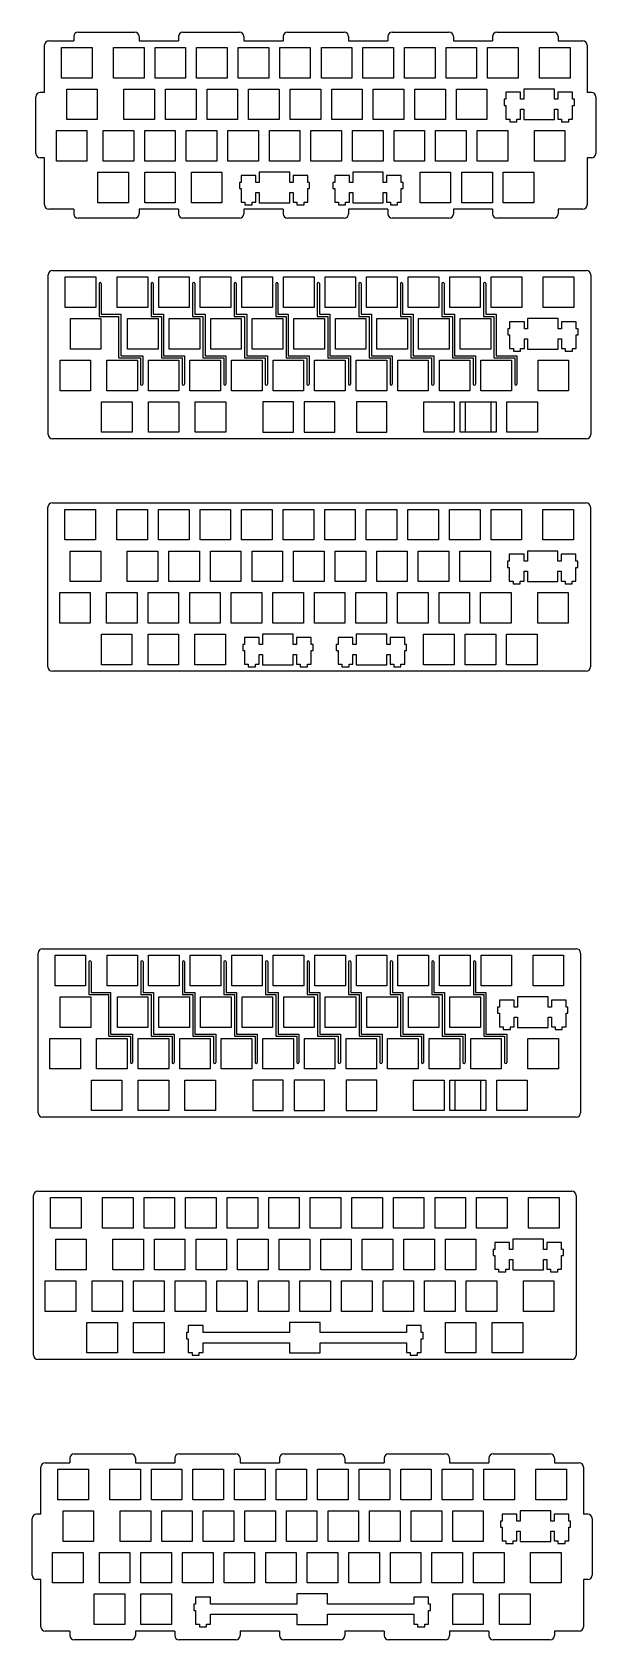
# Model space of a CAD drawing. Extents: x -8 to 251, y -550 to 186.
import ezdxf

# ---------------------------------------------------------------- set-up
doc = ezdxf.new("R2010")
doc.units = 0
doc.header["$MEASUREMENT"] = 0

msp = doc.modelspace()

# ---------------------------------------------------------------- linework, layer by layer
at = {"color": 0}
for p, q in [((13.25, 186.07), (39.25, 186.07)), ((61.25, 186.07), (87.25, 186.07)), ((109.25, 186.07), (135.25, 186.07)), ((157.25, 186.07), (183.25, 186.07)), ((205.25, 186.07), (231.25, 186.07)), ((-2.09, 158.49), (-2.09, 180.07)), ((-0.09, 182.07), (11.25, 182.07)), ((5.69, 179.07), (19.69, 179.07)), ((5.69, 165.07), (5.69, 179.07)), ((11.25, 184.07), (11.25, 182.07)), ((19.69, 179.07), (19.69, 165.07)), ((29.51, 179.07), (43.5, 179.07)), ((29.51, 165.07), (29.51, 179.07)), ((41.25, 184.07), (41.25, 182.07)), ((41.25, 182.07), (59.25, 182.07)), ((43.5, 179.07), (43.5, 165.07)), ((48.56, 179.07), (62.55, 179.07)), ((48.56, 165.07), (48.56, 179.07)), ((59.25, 184.07), (59.25, 182.07)), ((62.55, 179.07), (62.55, 165.07)), ((67.61, 179.07), (81.6, 179.07)), ((67.61, 165.07), (67.61, 179.07)), ((81.6, 179.07), (81.6, 165.07)), ((86.66, 179.07), (100.65, 179.07)), ((86.66, 165.07), (86.66, 179.07)), ((89.25, 184.07), (89.25, 182.07)), ((89.25, 182.07), (107.25, 182.07)), ((100.65, 179.07), (100.65, 165.07)), ((105.71, 179.07), (119.7, 179.07)), ((105.71, 165.07), (105.71, 179.07)), ((107.25, 184.07), (107.25, 182.07)), ((119.7, 179.07), (119.7, 165.07)), ((124.76, 179.07), (138.75, 179.07)), ((124.76, 165.07), (124.76, 179.07)), ((137.25, 184.07), (137.25, 182.07)), ((137.25, 182.07), (155.25, 182.07)), ((138.75, 179.07), (138.75, 165.07)), ((143.81, 179.07), (157.8, 179.07)), ((143.81, 165.07), (143.81, 179.07)), ((155.25, 184.07), (155.25, 182.07)), ((157.8, 179.07), (157.8, 165.07)), ((162.86, 179.07), (176.85, 179.07)), ((162.86, 165.07), (162.86, 179.07)), ((176.85, 179.07), (176.85, 165.07)), ((181.91, 179.07), (195.9, 179.07)), ((181.91, 165.07), (181.91, 179.07)), ((185.25, 184.07), (185.25, 182.07)), ((185.25, 182.07), (203.25, 182.07)), ((195.9, 179.07), (195.9, 165.07)), ((200.96, 179.07), (214.95, 179.07)), ((200.96, 165.07), (200.96, 179.07)), ((203.25, 184.07), (203.25, 182.07)), ((214.95, 179.07), (214.95, 165.07)), ((224.77, 179.07), (238.77, 179.07)), ((224.77, 165.07), (224.77, 179.07)), ((233.25, 184.07), (233.25, 182.07)), ((233.25, 182.07), (244.57, 182.07)), ((238.77, 179.07), (238.77, 165.07)), ((246.57, 180.07), (246.57, 158.49)), ((19.69, 165.07), (5.69, 165.07)), ((43.5, 165.07), (29.51, 165.07)), ((62.55, 165.07), (48.56, 165.07)), ((81.6, 165.07), (67.61, 165.07)), ((100.65, 165.07), (86.66, 165.07)), ((119.7, 165.07), (105.71, 165.07)), ((138.75, 165.07), (124.76, 165.07)), ((157.8, 165.07), (143.81, 165.07)), ((176.85, 165.07), (162.86, 165.07)), ((195.9, 165.07), (181.91, 165.07)), ((214.95, 165.07), (200.96, 165.07)), ((238.77, 165.07), (224.77, 165.07)), ((-6.09, 130.49), (-6.09, 156.49)), ((-2.09, 158.49), (-4.09, 158.49)), ((8.07, 160.02), (22.07, 160.02)), ((8.07, 146.02), (8.07, 160.02)), ((22.07, 160.02), (22.07, 146.02)), ((34.27, 160.02), (48.27, 160.02)), ((34.27, 146.02), (34.27, 160.02)), ((48.27, 160.02), (48.27, 146.02)), ((53.32, 160.02), (67.32, 160.02)), ((53.32, 146.02), (53.32, 160.02)), ((67.32, 160.02), (67.32, 146.02)), ((72.37, 160.02), (86.37, 160.02)), ((72.37, 146.02), (72.37, 160.02)), ((86.37, 160.02), (86.37, 146.02)), ((91.42, 160.02), (105.42, 160.02)), ((91.42, 146.02), (91.42, 160.02)), ((105.42, 160.02), (105.42, 146.02)), ((110.47, 160.02), (124.47, 160.02)), ((110.47, 146.02), (110.47, 160.02)), ((124.47, 160.02), (124.47, 146.02)), ((129.52, 160.02), (143.52, 160.02)), ((129.52, 146.02), (129.52, 160.02)), ((143.52, 160.02), (143.52, 146.02)), ((148.57, 160.02), (162.57, 160.02)), ((148.57, 146.02), (148.57, 160.02)), ((162.57, 160.02), (162.57, 146.02)), ((167.62, 160.02), (181.62, 160.02)), ((167.62, 146.02), (167.62, 160.02)), ((181.62, 160.02), (181.62, 146.02)), ((186.67, 160.02), (200.67, 160.02)), ((186.67, 146.02), (186.67, 160.02)), ((200.67, 160.02), (200.67, 146.02)), ((209.35, 155.32), (208.52, 155.32)), ((208.52, 155.32), (208.52, 152.52)), ((216.1, 158.55), (209.35, 158.55)), ((209.35, 158.55), (209.35, 155.32)), ((216.1, 155.32), (216.1, 158.55)), ((217.62, 155.32), (216.1, 155.32)), ((217.62, 160.02), (217.62, 155.32)), ((231.62, 160.02), (217.62, 160.02)), ((231.62, 155.32), (231.62, 160.02)), ((233.15, 155.32), (231.62, 155.32)), ((239.9, 158.55), (233.15, 158.55)), ((233.15, 158.55), (233.15, 155.32)), ((239.9, 155.32), (239.9, 158.55)), ((240.72, 155.32), (239.9, 155.32)), ((240.72, 152.52), (240.72, 155.32)), ((248.57, 158.49), (246.57, 158.49)), ((250.57, 156.49), (250.57, 130.49)), ((208.52, 152.52), (209.35, 152.52)), ((209.35, 152.52), (209.35, 146.25)), ((216.1, 146.25), (216.1, 150.72)), ((216.1, 150.72), (217.62, 150.72)), ((217.62, 150.72), (217.62, 146.02)), ((231.62, 146.02), (231.62, 150.72)), ((231.62, 150.72), (233.15, 150.72)), ((233.15, 150.72), (233.15, 146.25)), ((239.9, 146.25), (239.9, 152.52)), ((239.9, 152.52), (240.72, 152.52)), ((3.31, 140.97), (17.31, 140.97)), ((3.31, 126.97), (3.31, 140.97)), ((22.07, 146.02), (8.07, 146.02)), ((17.31, 140.97), (17.31, 126.97)), ((24.74, 140.97), (38.74, 140.97)), ((24.74, 126.97), (24.74, 140.97)), ((48.27, 146.02), (34.27, 146.02)), ((38.74, 140.97), (38.74, 126.97)), ((43.79, 140.97), (57.79, 140.97)), ((43.79, 126.97), (43.79, 140.97)), ((67.32, 146.02), (53.32, 146.02)), ((57.79, 140.97), (57.79, 126.97)), ((62.84, 140.97), (76.84, 140.97)), ((62.84, 126.97), (62.84, 140.97)), ((86.37, 146.02), (72.37, 146.02)), ((76.84, 140.97), (76.84, 126.97)), ((81.89, 140.97), (95.89, 140.97)), ((81.89, 126.97), (81.89, 140.97)), ((105.42, 146.02), (91.42, 146.02)), ((95.89, 140.97), (95.89, 126.97)), ((100.94, 140.97), (114.94, 140.97)), ((100.94, 126.97), (100.94, 140.97)), ((124.47, 146.02), (110.47, 146.02)), ((114.94, 140.97), (114.94, 126.97)), ((119.99, 140.97), (133.99, 140.97)), ((119.99, 126.97), (119.99, 140.97)), ((143.52, 146.02), (129.52, 146.02)), ((133.99, 140.97), (133.99, 126.97)), ((139.04, 140.97), (153.04, 140.97)), ((139.04, 126.97), (139.04, 140.97)), ((162.57, 146.02), (148.57, 146.02)), ((153.04, 140.97), (153.04, 126.97)), ((158.09, 140.97), (172.09, 140.97)), ((158.09, 126.97), (158.09, 140.97)), ((181.62, 146.02), (167.62, 146.02)), ((172.09, 140.97), (172.09, 126.97)), ((177.14, 140.97), (191.14, 140.97)), ((177.14, 126.97), (177.14, 140.97)), ((200.67, 146.02), (186.67, 146.02)), ((191.14, 140.97), (191.14, 126.97)), ((196.19, 140.97), (210.19, 140.97)), ((196.19, 126.97), (196.19, 140.97)), ((209.35, 146.25), (211.07, 146.25)), ((210.19, 140.97), (210.19, 126.97)), ((211.07, 146.25), (211.07, 145.05)), ((211.07, 145.05), (214.37, 145.05)), ((214.37, 145.05), (214.37, 146.25)), ((214.37, 146.25), (216.1, 146.25)), ((217.62, 146.02), (231.62, 146.02)), ((222.39, 140.97), (236.39, 140.97)), ((222.39, 126.97), (222.39, 140.97)), ((233.15, 146.25), (234.87, 146.25)), ((234.87, 146.25), (234.87, 145.05)), ((234.87, 145.05), (238.17, 145.05)), ((236.39, 140.97), (236.39, 126.97)), ((238.17, 145.05), (238.17, 146.25)), ((238.17, 146.25), (239.9, 146.25)), ((-2.09, 128.49), (-4.09, 128.49)), ((-2.09, 106.92), (-2.09, 128.49)), ((17.31, 126.97), (3.31, 126.97)), ((38.74, 126.97), (24.74, 126.97)), ((57.79, 126.97), (43.79, 126.97)), ((76.84, 126.97), (62.84, 126.97)), ((95.89, 126.97), (81.89, 126.97)), ((114.94, 126.97), (100.94, 126.97)), ((133.99, 126.97), (119.99, 126.97)), ((153.04, 126.97), (139.04, 126.97)), ((172.09, 126.97), (158.09, 126.97)), ((191.14, 126.97), (177.14, 126.97)), ((210.19, 126.97), (196.19, 126.97)), ((236.39, 126.97), (222.39, 126.97)), ((248.57, 128.49), (246.57, 128.49)), ((246.57, 128.49), (246.57, 106.92)), ((22.36, 121.92), (36.36, 121.92)), ((22.36, 107.92), (22.36, 121.92)), ((36.36, 121.92), (36.36, 107.92)), ((43.79, 121.92), (57.79, 121.92)), ((43.79, 107.92), (43.79, 121.92)), ((57.79, 121.92), (57.79, 107.92)), ((65.22, 121.92), (79.22, 121.92)), ((65.22, 107.92), (65.22, 121.92)), ((79.22, 121.92), (79.22, 107.92)), ((94.75, 120.45), (88, 120.45)), ((88, 120.45), (88, 117.22)), ((94.75, 117.22), (94.75, 120.45)), ((96.28, 121.92), (96.28, 117.22)), ((110.27, 121.92), (96.28, 121.92)), ((110.27, 117.22), (110.27, 121.92)), ((118.55, 120.45), (111.8, 120.45)), ((111.8, 120.45), (111.8, 117.22)), ((118.55, 117.22), (118.55, 120.45)), ((137.61, 120.45), (130.86, 120.45)), ((130.86, 120.45), (130.86, 117.22)), ((137.61, 117.22), (137.61, 120.45)), ((139.14, 121.92), (139.14, 117.22)), ((153.14, 121.92), (139.14, 121.92)), ((153.14, 117.22), (153.14, 121.92)), ((161.41, 120.45), (154.66, 120.45)), ((154.66, 120.45), (154.66, 117.22)), ((161.41, 117.22), (161.41, 120.45)), ((170, 121.92), (184, 121.92)), ((170, 107.92), (170, 121.92)), ((184, 121.92), (184, 107.92)), ((189.14, 121.92), (203.14, 121.92)), ((189.14, 107.92), (189.14, 121.92)), ((203.14, 121.92), (203.14, 107.92)), ((208.1, 121.92), (222.1, 121.92)), ((208.1, 107.92), (208.1, 121.92)), ((222.1, 121.92), (222.1, 107.92)), ((88, 117.22), (87.17, 117.22)), ((87.17, 117.22), (87.17, 114.42)), ((87.17, 114.42), (88, 114.42)), ((88, 114.42), (88, 108.15)), ((96.28, 117.22), (94.75, 117.22)), ((94.75, 108.15), (94.75, 112.62)), ((94.75, 112.62), (96.28, 112.62)), ((96.28, 112.62), (96.28, 107.92)), ((111.8, 117.22), (110.27, 117.22)), ((110.27, 107.92), (110.27, 112.62)), ((110.27, 112.62), (111.8, 112.62)), ((111.8, 112.62), (111.8, 108.15)), ((119.38, 117.22), (118.55, 117.22)), ((118.55, 108.15), (118.55, 114.42)), ((118.55, 114.42), (119.38, 114.42)), ((119.38, 114.42), (119.38, 117.22)), ((130.86, 117.22), (130.04, 117.22)), ((130.04, 117.22), (130.04, 114.42)), ((130.04, 114.42), (130.86, 114.42)), ((130.86, 114.42), (130.86, 108.15)), ((139.14, 117.22), (137.61, 117.22)), ((137.61, 108.15), (137.61, 112.62)), ((137.61, 112.62), (139.14, 112.62)), ((139.14, 112.62), (139.14, 107.92)), ((154.66, 117.22), (153.14, 117.22)), ((153.14, 107.92), (153.14, 112.62)), ((153.14, 112.62), (154.66, 112.62)), ((154.66, 112.62), (154.66, 108.15)), ((162.24, 117.22), (161.41, 117.22)), ((161.41, 108.15), (161.41, 114.42)), ((161.41, 114.42), (162.24, 114.42)), ((162.24, 114.42), (162.24, 117.22)), ((11.25, 104.92), (-0.09, 104.92)), ((11.25, 104.92), (11.25, 102.92)), ((36.36, 107.92), (22.36, 107.92)), ((59.25, 104.92), (41.25, 104.92)), ((41.25, 104.92), (41.25, 102.92)), ((57.79, 107.92), (43.79, 107.92)), ((59.25, 104.92), (59.25, 102.92)), ((79.22, 107.92), (65.22, 107.92)), ((88, 108.15), (89.73, 108.15)), ((107.25, 104.92), (89.25, 104.92)), ((89.25, 104.92), (89.25, 102.92)), ((89.73, 108.15), (89.73, 106.95)), ((89.73, 106.95), (93.02, 106.95)), ((93.02, 106.95), (93.02, 108.15)), ((93.02, 108.15), (94.75, 108.15)), ((96.28, 107.92), (110.27, 107.92)), ((107.25, 104.92), (107.25, 102.92)), ((111.8, 108.15), (113.53, 108.15)), ((113.53, 108.15), (113.53, 106.95)), ((113.53, 106.95), (116.82, 106.95)), ((116.82, 106.95), (116.82, 108.15)), ((116.82, 108.15), (118.55, 108.15)), ((130.86, 108.15), (132.59, 108.15)), ((132.59, 108.15), (132.59, 106.95)), ((132.59, 106.95), (135.89, 106.95)), ((135.89, 106.95), (135.89, 108.15)), ((135.89, 108.15), (137.61, 108.15)), ((155.25, 104.92), (137.25, 104.92)), ((137.25, 104.92), (137.25, 102.92)), ((139.14, 107.92), (153.14, 107.92)), ((154.66, 108.15), (156.39, 108.15)), ((155.25, 104.92), (155.25, 102.92)), ((156.39, 108.15), (156.39, 106.95)), ((156.39, 106.95), (159.69, 106.95)), ((159.69, 106.95), (159.69, 108.15)), ((159.69, 108.15), (161.41, 108.15)), ((184, 107.92), (170, 107.92)), ((203.25, 104.92), (185.25, 104.92)), ((185.25, 104.92), (185.25, 102.92)), ((203.14, 107.92), (189.14, 107.92)), ((203.25, 104.92), (203.25, 102.92)), ((222.1, 107.92), (208.1, 107.92)), ((244.57, 104.92), (233.25, 104.92)), ((233.25, 104.92), (233.25, 102.92)), ((39.25, 100.92), (13.25, 100.92)), ((87.25, 100.92), (61.25, 100.92)), ((135.25, 100.92), (109.25, 100.92)), ((183.25, 100.92), (157.25, 100.92)), ((231.25, 100.92), (205.25, 100.92)), ((-0.4, 1.78), (-0.4, 74.93)), ((1.6, 76.93), (246.26, 76.93)), ((7.38, 73.93), (21.38, 73.93)), ((7.38, 59.93), (7.38, 73.93)), ((21.38, 73.93), (21.38, 59.93)), ((31.19, 73.93), (45.19, 73.93)), ((31.19, 59.93), (31.19, 73.93)), ((45.19, 73.93), (45.19, 59.93)), ((50.24, 73.93), (64.24, 73.93)), ((50.24, 59.93), (50.24, 73.93)), ((64.24, 73.93), (64.24, 59.93)), ((69.29, 73.93), (83.29, 73.93)), ((69.29, 59.93), (69.29, 73.93)), ((83.29, 73.93), (83.29, 59.93)), ((88.34, 73.93), (102.34, 73.93)), ((88.34, 59.93), (88.34, 73.93)), ((102.34, 73.93), (102.34, 59.93)), ((107.39, 73.93), (121.39, 73.93)), ((107.39, 59.93), (107.39, 73.93)), ((121.39, 73.93), (121.39, 59.93)), ((126.44, 73.93), (140.44, 73.93)), ((126.44, 59.93), (126.44, 73.93)), ((140.44, 73.93), (140.44, 59.93)), ((145.5, 73.93), (159.49, 73.93)), ((145.5, 59.93), (145.5, 73.93)), ((159.49, 73.93), (159.49, 59.93)), ((164.54, 73.93), (178.54, 73.93)), ((164.54, 59.93), (164.54, 73.93)), ((178.54, 73.93), (178.54, 59.93)), ((183.59, 73.93), (197.59, 73.93)), ((183.59, 59.93), (183.59, 73.93)), ((197.59, 73.93), (197.59, 59.93)), ((202.65, 73.93), (216.64, 73.93)), ((202.65, 59.93), (202.65, 73.93)), ((216.64, 73.93), (216.64, 59.93)), ((226.46, 73.93), (240.46, 73.93)), ((226.46, 59.93), (226.46, 73.93)), ((240.46, 73.93), (240.46, 59.93)), ((248.26, 74.93), (248.26, 1.78)), ((22.88, 70.93), (22.88, 55.88)), ((23.88, 70.93), (23.88, 56.88)), ((46.69, 70.93), (46.69, 55.88)), ((47.69, 70.93), (47.69, 56.88)), ((65.74, 70.93), (65.74, 55.88)), ((66.74, 70.93), (66.74, 56.88)), ((84.79, 70.93), (84.79, 55.88)), ((85.79, 70.93), (85.79, 56.88)), ((103.84, 70.93), (103.84, 55.88)), ((104.84, 70.93), (104.84, 56.88)), ((122.89, 70.93), (122.89, 55.88)), ((123.89, 70.93), (123.89, 56.88)), ((141.94, 70.93), (141.94, 55.88)), ((142.94, 70.93), (142.94, 56.88)), ((160.99, 70.93), (160.99, 55.88)), ((161.99, 70.93), (161.99, 56.88)), ((180.04, 70.93), (180.04, 55.88)), ((181.04, 70.93), (181.04, 56.88)), ((199.09, 70.93), (199.09, 55.88)), ((200.09, 70.93), (200.09, 56.88)), ((21.38, 59.93), (7.38, 59.93)), ((45.19, 59.93), (31.19, 59.93)), ((64.24, 59.93), (50.24, 59.93)), ((83.29, 59.93), (69.29, 59.93)), ((102.34, 59.93), (88.34, 59.93)), ((121.39, 59.93), (107.39, 59.93)), ((140.44, 59.93), (126.44, 59.93)), ((159.49, 59.93), (145.5, 59.93)), ((178.54, 59.93), (164.54, 59.93)), ((197.59, 59.93), (183.59, 59.93)), ((216.64, 59.93), (202.65, 59.93)), ((240.46, 59.93), (226.46, 59.93)), ((9.76, 54.88), (23.76, 54.88)), ((9.76, 40.88), (9.76, 54.88)), ((22.88, 55.88), (31.96, 55.88)), ((23.76, 54.88), (23.76, 40.88)), ((23.88, 56.88), (32.96, 56.88)), ((31.96, 36.83), (31.96, 55.88)), ((32.96, 37.83), (32.96, 56.88)), ((35.96, 54.88), (49.96, 54.88)), ((35.96, 40.88), (35.96, 54.88)), ((46.69, 55.88), (51.46, 55.88)), ((47.69, 56.88), (52.46, 56.88)), ((49.96, 54.88), (49.96, 40.88)), ((51.46, 55.88), (51.46, 36.83)), ((52.46, 56.88), (52.46, 37.83)), ((55.01, 54.88), (69.01, 54.88)), ((55.01, 40.88), (55.01, 54.88)), ((65.74, 55.88), (70.51, 55.88)), ((66.74, 56.88), (71.51, 56.88)), ((69.01, 54.88), (69.01, 40.88)), ((70.51, 55.88), (70.51, 36.83)), ((71.51, 56.88), (71.51, 37.83)), ((74.06, 54.88), (88.06, 54.88)), ((74.06, 40.88), (74.06, 54.88)), ((84.79, 55.88), (89.56, 55.88)), ((85.79, 56.88), (90.56, 56.88)), ((88.06, 54.88), (88.06, 40.88)), ((89.56, 55.88), (89.56, 36.83)), ((90.56, 56.88), (90.56, 37.83)), ((93.11, 54.88), (107.11, 54.88)), ((93.11, 40.88), (93.11, 54.88)), ((103.84, 55.88), (108.61, 55.88)), ((104.84, 56.88), (109.61, 56.88)), ((107.11, 54.88), (107.11, 40.88)), ((108.61, 55.88), (108.61, 36.83)), ((109.61, 56.88), (109.61, 37.83)), ((112.16, 54.88), (126.16, 54.88)), ((112.16, 40.88), (112.16, 54.88)), ((122.89, 55.88), (127.66, 55.88)), ((123.89, 56.88), (128.66, 56.88)), ((126.16, 54.88), (126.16, 40.88)), ((127.66, 55.88), (127.66, 36.83)), ((128.66, 56.88), (128.66, 37.83)), ((131.21, 54.88), (145.21, 54.88)), ((131.21, 40.88), (131.21, 54.88)), ((141.94, 55.88), (146.71, 55.88)), ((142.94, 56.88), (147.71, 56.88)), ((145.21, 54.88), (145.21, 40.88)), ((146.71, 55.88), (146.71, 36.83)), ((147.71, 56.88), (147.71, 37.83)), ((150.26, 54.88), (164.26, 54.88)), ((150.26, 40.88), (150.26, 54.88)), ((160.99, 55.88), (165.76, 55.88)), ((161.99, 56.88), (166.76, 56.88)), ((164.26, 54.88), (164.26, 40.88)), ((165.76, 55.88), (165.76, 36.83)), ((166.76, 56.88), (166.76, 37.83)), ((169.31, 54.88), (183.31, 54.88)), ((169.31, 40.88), (169.31, 54.88)), ((180.04, 55.88), (184.81, 55.88)), ((181.04, 56.88), (185.81, 56.88)), ((183.31, 54.88), (183.31, 40.88)), ((184.81, 55.88), (184.81, 36.83)), ((185.81, 56.88), (185.81, 37.83)), ((188.36, 54.88), (202.36, 54.88)), ((188.36, 40.88), (188.36, 54.88)), ((199.09, 55.88), (203.86, 55.88)), ((200.09, 56.88), (204.86, 56.88)), ((202.36, 54.88), (202.36, 40.88)), ((203.86, 55.88), (203.86, 36.83)), ((204.86, 56.88), (204.86, 37.83)), ((217.79, 53.41), (211.04, 53.41)), ((211.04, 53.41), (211.04, 50.18)), ((217.79, 50.18), (217.79, 53.41)), ((219.31, 54.88), (219.31, 50.18)), ((233.31, 54.88), (219.31, 54.88)), ((233.31, 50.18), (233.31, 54.88)), ((241.59, 53.41), (234.84, 53.41)), ((234.84, 53.41), (234.84, 50.18)), ((241.59, 50.18), (241.59, 53.41)), ((211.04, 50.18), (210.21, 50.18)), ((210.21, 50.18), (210.21, 47.38)), ((210.21, 47.38), (211.04, 47.38)), ((211.04, 47.38), (211.04, 41.11)), ((219.31, 50.18), (217.79, 50.18)), ((217.79, 41.11), (217.79, 45.58)), ((217.79, 45.58), (219.31, 45.58)), ((219.31, 45.58), (219.31, 40.88)), ((234.84, 50.18), (233.31, 50.18)), ((233.31, 40.88), (233.31, 45.58)), ((233.31, 45.58), (234.84, 45.58)), ((234.84, 45.58), (234.84, 41.11)), ((242.41, 50.18), (241.59, 50.18)), ((241.59, 41.11), (241.59, 47.38)), ((241.59, 47.38), (242.41, 47.38)), ((242.41, 47.38), (242.41, 50.18)), ((23.76, 40.88), (9.76, 40.88)), ((31.96, 36.83), (41.93, 36.83)), ((32.96, 37.83), (42.93, 37.83)), ((49.96, 40.88), (35.96, 40.88)), ((41.93, 36.83), (41.93, 24.83)), ((42.93, 37.83), (42.93, 24.83)), ((51.46, 36.83), (60.98, 36.83)), ((52.46, 37.83), (61.98, 37.83)), ((69.01, 40.88), (55.01, 40.88)), ((60.98, 36.83), (60.98, 24.83)), ((61.98, 37.83), (61.98, 24.83)), ((70.51, 36.83), (80.03, 36.83)), ((71.51, 37.83), (81.03, 37.83)), ((88.06, 40.88), (74.06, 40.88)), ((80.03, 36.83), (80.03, 24.83)), ((81.03, 37.83), (81.03, 24.83)), ((89.56, 36.83), (99.08, 36.83)), ((90.56, 37.83), (100.08, 37.83)), ((107.11, 40.88), (93.11, 40.88)), ((99.08, 36.83), (99.08, 24.83)), ((100.08, 37.83), (100.08, 24.83)), ((108.61, 36.83), (118.13, 36.83)), ((109.61, 37.83), (119.13, 37.83)), ((126.16, 40.88), (112.16, 40.88)), ((118.13, 36.83), (118.13, 24.83)), ((119.13, 37.83), (119.13, 24.83)), ((127.66, 36.83), (137.18, 36.83)), ((128.66, 37.83), (138.18, 37.83)), ((145.21, 40.88), (131.21, 40.88)), ((137.18, 36.83), (137.18, 24.83)), ((138.18, 37.83), (138.18, 24.83)), ((146.71, 36.83), (156.23, 36.83)), ((147.71, 37.83), (157.23, 37.83)), ((164.26, 40.88), (150.26, 40.88)), ((156.23, 36.83), (156.23, 24.83)), ((157.23, 37.83), (157.23, 24.83)), ((165.76, 36.83), (175.28, 36.83)), ((166.76, 37.83), (176.28, 37.83)), ((183.31, 40.88), (169.31, 40.88)), ((175.28, 36.83), (175.28, 24.83)), ((176.28, 37.83), (176.28, 24.83)), ((184.81, 36.83), (194.33, 36.83)), ((185.81, 37.83), (195.33, 37.83)), ((202.36, 40.88), (188.36, 40.88)), ((194.33, 36.83), (194.33, 24.83)), ((195.33, 37.83), (195.33, 24.83)), ((203.86, 36.83), (213.38, 36.83)), ((204.86, 37.83), (214.38, 37.83)), ((211.04, 41.11), (212.76, 41.11)), ((212.76, 41.11), (212.76, 39.91)), ((212.76, 39.91), (216.06, 39.91)), ((213.38, 36.83), (213.38, 24.83)), ((214.38, 37.83), (214.38, 24.83)), ((216.06, 39.91), (216.06, 41.11)), ((216.06, 41.11), (217.79, 41.11)), ((219.31, 40.88), (233.31, 40.88)), ((234.84, 41.11), (236.56, 41.11)), ((236.56, 41.11), (236.56, 39.91)), ((236.56, 39.91), (239.86, 39.91)), ((239.86, 39.91), (239.86, 41.11)), ((239.86, 41.11), (241.59, 41.11)), ((5, 35.83), (19, 35.83)), ((5, 21.83), (5, 35.83)), ((19, 35.83), (19, 21.83)), ((26.43, 35.83), (40.43, 35.83)), ((26.43, 21.83), (26.43, 35.83)), ((40.43, 35.83), (40.43, 21.83)), ((45.48, 35.83), (59.48, 35.83)), ((45.48, 21.83), (45.48, 35.83)), ((59.48, 35.83), (59.48, 21.83)), ((64.53, 35.83), (78.53, 35.83)), ((64.53, 21.83), (64.53, 35.83)), ((78.53, 35.83), (78.53, 21.83)), ((83.58, 35.83), (97.58, 35.83)), ((83.58, 21.83), (83.58, 35.83)), ((97.58, 35.83), (97.58, 21.83)), ((102.63, 35.83), (116.63, 35.83)), ((102.63, 21.83), (102.63, 35.83)), ((116.63, 35.83), (116.63, 21.83)), ((121.68, 35.83), (135.68, 35.83)), ((121.68, 21.83), (121.68, 35.83)), ((135.68, 35.83), (135.68, 21.83)), ((140.73, 35.83), (154.73, 35.83)), ((140.73, 21.83), (140.73, 35.83)), ((154.73, 35.83), (154.73, 21.83)), ((159.78, 35.83), (173.78, 35.83)), ((159.78, 21.83), (159.78, 35.83)), ((173.78, 35.83), (173.78, 21.83)), ((178.83, 35.83), (192.83, 35.83)), ((178.83, 21.83), (178.83, 35.83)), ((192.83, 35.83), (192.83, 21.83)), ((197.88, 35.83), (211.88, 35.83)), ((197.88, 21.83), (197.88, 35.83)), ((211.88, 35.83), (211.88, 21.83)), ((224.08, 35.83), (238.07, 35.83)), ((224.08, 21.83), (224.08, 35.83)), ((238.07, 35.83), (238.07, 21.83)), ((19, 21.83), (5, 21.83)), ((24.05, 16.78), (38.05, 16.78)), ((24.05, 2.78), (24.05, 16.78)), ((40.43, 21.83), (26.43, 21.83)), ((38.05, 16.78), (38.05, 2.78)), ((59.48, 21.83), (45.48, 21.83)), ((45.48, 16.78), (59.48, 16.78)), ((45.48, 2.78), (45.48, 16.78)), ((59.48, 16.78), (59.48, 2.78)), ((78.53, 21.83), (64.53, 21.83)), ((66.91, 16.78), (80.91, 16.78)), ((66.91, 2.78), (66.91, 16.78)), ((80.91, 16.78), (80.91, 2.78)), ((97.58, 21.83), (83.58, 21.83)), ((97.96, 16.78), (97.96, 2.78)), ((111.96, 16.78), (97.96, 16.78)), ((116.63, 21.83), (102.63, 21.83)), ((111.96, 2.78), (111.96, 16.78)), ((116.92, 16.78), (116.92, 2.78)), ((130.92, 16.78), (116.92, 16.78)), ((135.68, 21.83), (121.68, 21.83)), ((130.92, 2.78), (130.92, 16.78)), ((154.73, 21.83), (140.73, 21.83)), ((140.83, 16.78), (140.83, 2.78)), ((154.83, 16.78), (140.83, 16.78)), ((154.83, 2.78), (154.83, 16.78)), ((173.78, 21.83), (159.78, 21.83)), ((171.69, 16.78), (185.69, 16.78)), ((171.69, 2.78), (171.69, 16.78)), ((192.83, 21.83), (178.83, 21.83)), ((185.69, 16.78), (185.69, 2.78)), ((188.36, 16.78), (202.36, 16.78)), ((188.36, 2.78), (188.36, 16.78)), ((190.83, 16.78), (204.83, 16.78)), ((190.83, 2.78), (190.83, 16.78)), ((211.88, 21.83), (197.88, 21.83)), ((202.36, 16.78), (202.36, 2.78)), ((204.83, 16.78), (204.83, 2.78)), ((209.79, 16.78), (223.79, 16.78)), ((209.79, 2.78), (209.79, 16.78)), ((223.79, 16.78), (223.79, 2.78)), ((238.07, 21.83), (224.08, 21.83)), ((38.05, 2.78), (24.05, 2.78)), ((59.48, 2.78), (45.48, 2.78)), ((80.91, 2.78), (66.91, 2.78)), ((97.96, 2.78), (111.96, 2.78)), ((116.92, 2.78), (130.92, 2.78)), ((140.83, 2.78), (154.83, 2.78)), ((185.69, 2.78), (171.69, 2.78)), ((202.36, 2.78), (188.36, 2.78)), ((204.83, 2.78), (190.83, 2.78)), ((223.79, 2.78), (209.79, 2.78)), ((246.26, -0.22), (1.6, -0.22)), ((-0.53, -104.7), (-0.53, -31.55)), ((1.47, -29.55), (246.13, -29.55)), ((7.26, -32.55), (21.26, -32.55)), ((7.26, -46.55), (7.26, -32.55)), ((21.26, -32.55), (21.26, -46.55)), ((31.07, -32.55), (45.07, -32.55)), ((31.07, -46.55), (31.07, -32.55)), ((45.07, -32.55), (45.07, -46.55)), ((50.12, -32.55), (64.12, -32.55)), ((50.12, -46.55), (50.12, -32.55)), ((64.12, -32.55), (64.12, -46.55)), ((69.17, -32.55), (83.17, -32.55)), ((69.17, -46.55), (69.17, -32.55)), ((83.17, -32.55), (83.17, -46.55)), ((88.22, -32.55), (102.22, -32.55)), ((88.22, -46.55), (88.22, -32.55)), ((102.22, -32.55), (102.22, -46.55)), ((107.27, -32.55), (121.27, -32.55)), ((107.27, -46.55), (107.27, -32.55)), ((121.27, -32.55), (121.27, -46.55)), ((126.32, -32.55), (140.32, -32.55)), ((126.32, -46.55), (126.32, -32.55)), ((140.32, -32.55), (140.32, -46.55)), ((145.37, -32.55), (159.37, -32.55)), ((145.37, -46.55), (145.37, -32.55)), ((159.37, -32.55), (159.37, -46.55)), ((164.42, -32.55), (178.42, -32.55)), ((164.42, -46.55), (164.42, -32.55)), ((178.42, -32.55), (178.42, -46.55)), ((183.47, -32.55), (197.47, -32.55)), ((183.47, -46.55), (183.47, -32.55)), ((197.47, -32.55), (197.47, -46.55)), ((202.52, -32.55), (216.52, -32.55)), ((202.52, -46.55), (202.52, -32.55)), ((216.52, -32.55), (216.52, -46.55)), ((226.33, -32.55), (240.33, -32.55)), ((226.33, -46.55), (226.33, -32.55)), ((240.33, -32.55), (240.33, -46.55)), ((248.13, -31.55), (248.13, -104.7)), ((21.26, -46.55), (7.26, -46.55)), ((45.07, -46.55), (31.07, -46.55)), ((64.12, -46.55), (50.12, -46.55)), ((83.17, -46.55), (69.17, -46.55)), ((102.22, -46.55), (88.22, -46.55)), ((121.27, -46.55), (107.27, -46.55)), ((140.32, -46.55), (126.32, -46.55)), ((159.37, -46.55), (145.37, -46.55)), ((178.42, -46.55), (164.42, -46.55)), ((197.47, -46.55), (183.47, -46.55)), ((216.52, -46.55), (202.52, -46.55)), ((240.33, -46.55), (226.33, -46.55)), ((9.64, -51.6), (23.64, -51.6)), ((9.64, -65.6), (9.64, -51.6)), ((23.64, -51.6), (23.64, -65.6)), ((35.83, -51.6), (49.83, -51.6)), ((35.83, -65.6), (35.83, -51.6)), ((49.83, -51.6), (49.83, -65.6)), ((54.88, -51.6), (68.88, -51.6)), ((54.88, -65.6), (54.88, -51.6)), ((68.88, -51.6), (68.88, -65.6)), ((73.93, -51.6), (87.93, -51.6)), ((73.93, -65.6), (73.93, -51.6)), ((87.93, -51.6), (87.93, -65.6)), ((92.98, -51.6), (106.98, -51.6)), ((92.98, -65.6), (92.98, -51.6)), ((106.98, -51.6), (106.98, -65.6)), ((112.03, -51.6), (126.03, -51.6)), ((112.03, -65.6), (112.03, -51.6)), ((126.03, -51.6), (126.03, -65.6)), ((131.08, -51.6), (145.08, -51.6)), ((131.08, -65.6), (131.08, -51.6)), ((145.08, -51.6), (145.08, -65.6)), ((150.13, -51.6), (164.13, -51.6)), ((150.13, -65.6), (150.13, -51.6)), ((164.13, -51.6), (164.13, -65.6)), ((169.18, -51.6), (183.18, -51.6)), ((169.18, -65.6), (169.18, -51.6)), ((183.18, -51.6), (183.18, -65.6)), ((188.23, -51.6), (202.23, -51.6)), ((188.23, -65.6), (188.23, -51.6)), ((202.23, -51.6), (202.23, -65.6)), ((210.91, -56.3), (210.09, -56.3)), ((210.09, -56.3), (210.09, -59.1)), ((217.66, -53.07), (210.91, -53.07)), ((210.91, -53.07), (210.91, -56.3)), ((217.66, -56.3), (217.66, -53.07)), ((219.19, -56.3), (217.66, -56.3)), ((219.19, -51.6), (219.19, -56.3)), ((233.19, -51.6), (219.19, -51.6)), ((233.19, -56.3), (233.19, -51.6)), ((234.71, -56.3), (233.19, -56.3)), ((241.46, -53.07), (234.71, -53.07)), ((234.71, -53.07), (234.71, -56.3)), ((241.46, -56.3), (241.46, -53.07)), ((242.29, -56.3), (241.46, -56.3)), ((242.29, -59.1), (242.29, -56.3)), ((23.64, -65.6), (9.64, -65.6)), ((49.83, -65.6), (35.83, -65.6)), ((68.88, -65.6), (54.88, -65.6)), ((87.93, -65.6), (73.93, -65.6)), ((106.98, -65.6), (92.98, -65.6)), ((126.03, -65.6), (112.03, -65.6)), ((145.08, -65.6), (131.08, -65.6)), ((164.13, -65.6), (150.13, -65.6)), ((183.18, -65.6), (169.18, -65.6)), ((202.23, -65.6), (188.23, -65.6)), ((210.09, -59.1), (210.91, -59.1)), ((210.91, -59.1), (210.91, -65.37)), ((210.91, -65.37), (212.64, -65.37)), ((212.64, -65.37), (212.64, -66.57)), ((215.94, -66.57), (215.94, -65.37)), ((215.94, -65.37), (217.66, -65.37)), ((217.66, -65.37), (217.66, -60.9)), ((217.66, -60.9), (219.19, -60.9)), ((219.19, -60.9), (219.19, -65.6)), ((219.19, -65.6), (233.19, -65.6)), ((233.19, -65.6), (233.19, -60.9)), ((233.19, -60.9), (234.71, -60.9)), ((234.71, -60.9), (234.71, -65.37)), ((234.71, -65.37), (236.44, -65.37)), ((236.44, -65.37), (236.44, -66.57)), ((239.74, -66.57), (239.74, -65.37)), ((239.74, -65.37), (241.46, -65.37)), ((241.46, -65.37), (241.46, -59.1)), ((241.46, -59.1), (242.29, -59.1)), ((4.87, -70.65), (18.87, -70.65)), ((4.87, -84.65), (4.87, -70.65)), ((18.87, -70.65), (18.87, -84.65)), ((26.31, -70.65), (40.31, -70.65)), ((26.31, -84.65), (26.31, -70.65)), ((40.31, -70.65), (40.31, -84.65)), ((45.36, -70.65), (59.36, -70.65)), ((45.36, -84.65), (45.36, -70.65)), ((59.36, -70.65), (59.36, -84.65)), ((64.41, -70.65), (78.41, -70.65)), ((64.41, -84.65), (64.41, -70.65)), ((78.41, -70.65), (78.41, -84.65)), ((83.46, -70.65), (97.46, -70.65)), ((83.46, -84.65), (83.46, -70.65)), ((97.46, -70.65), (97.46, -84.65)), ((102.51, -70.65), (116.51, -70.65)), ((102.51, -84.65), (102.51, -70.65)), ((116.51, -70.65), (116.51, -84.65)), ((121.56, -70.65), (135.56, -70.65)), ((121.56, -84.65), (121.56, -70.65)), ((135.56, -70.65), (135.56, -84.65)), ((140.61, -70.65), (154.61, -70.65)), ((140.61, -84.65), (140.61, -70.65)), ((154.61, -70.65), (154.61, -84.65)), ((159.66, -70.65), (173.66, -70.65)), ((159.66, -84.65), (159.66, -70.65)), ((173.66, -70.65), (173.66, -84.65)), ((178.71, -70.65), (192.71, -70.65)), ((178.71, -84.65), (178.71, -70.65)), ((192.71, -70.65), (192.71, -84.65)), ((197.76, -70.65), (211.76, -70.65)), ((197.76, -84.65), (197.76, -70.65)), ((211.76, -70.65), (211.76, -84.65)), ((212.64, -66.57), (215.94, -66.57)), ((223.95, -70.65), (237.95, -70.65)), ((223.95, -84.65), (223.95, -70.65)), ((236.44, -66.57), (239.74, -66.57)), ((237.95, -70.65), (237.95, -84.65)), ((18.87, -84.65), (4.87, -84.65)), ((40.31, -84.65), (26.31, -84.65)), ((59.36, -84.65), (45.36, -84.65)), ((78.41, -84.65), (64.41, -84.65)), ((97.46, -84.65), (83.46, -84.65)), ((116.51, -84.65), (102.51, -84.65)), ((135.56, -84.65), (121.56, -84.65)), ((154.61, -84.65), (140.61, -84.65)), ((173.66, -84.65), (159.66, -84.65)), ((192.71, -84.65), (178.71, -84.65)), ((211.76, -84.65), (197.76, -84.65)), ((237.95, -84.65), (223.95, -84.65)), ((23.92, -89.7), (37.92, -89.7)), ((23.92, -103.7), (23.92, -89.7)), ((37.92, -89.7), (37.92, -103.7)), ((45.36, -89.7), (59.36, -89.7)), ((45.36, -103.7), (45.36, -89.7)), ((59.36, -89.7), (59.36, -103.7)), ((66.79, -89.7), (80.79, -89.7)), ((66.79, -103.7), (66.79, -89.7)), ((80.79, -89.7), (80.79, -103.7)), ((89.56, -94.4), (88.74, -94.4)), ((88.74, -94.4), (88.74, -97.2)), ((96.31, -91.17), (89.56, -91.17)), ((89.56, -91.17), (89.56, -94.4)), ((96.31, -94.4), (96.31, -91.17)), ((97.84, -94.4), (96.31, -94.4)), ((97.84, -89.7), (97.84, -94.4)), ((111.84, -89.7), (97.84, -89.7)), ((111.84, -94.4), (111.84, -89.7)), ((113.36, -94.4), (111.84, -94.4)), ((120.11, -91.17), (113.36, -91.17)), ((113.36, -91.17), (113.36, -94.4)), ((120.11, -94.4), (120.11, -91.17)), ((120.94, -94.4), (120.11, -94.4)), ((120.94, -97.2), (120.94, -94.4)), ((132.43, -94.4), (131.6, -94.4)), ((131.6, -94.4), (131.6, -97.2)), ((139.18, -91.17), (132.43, -91.17)), ((132.43, -91.17), (132.43, -94.4)), ((139.18, -94.4), (139.18, -91.17)), ((140.7, -94.4), (139.18, -94.4)), ((140.7, -89.7), (140.7, -94.4)), ((154.7, -89.7), (140.7, -89.7)), ((154.7, -94.4), (154.7, -89.7)), ((156.22, -94.4), (154.7, -94.4)), ((162.98, -91.17), (156.22, -91.17)), ((156.22, -91.17), (156.22, -94.4)), ((162.98, -94.4), (162.98, -91.17)), ((163.8, -94.4), (162.98, -94.4)), ((163.8, -97.2), (163.8, -94.4)), ((171.56, -89.7), (185.56, -89.7)), ((171.56, -103.7), (171.56, -89.7)), ((185.56, -89.7), (185.56, -103.7)), ((190.71, -89.7), (204.71, -89.7)), ((190.71, -103.7), (190.71, -89.7)), ((204.71, -89.7), (204.71, -103.7)), ((209.66, -89.7), (223.66, -89.7)), ((209.66, -103.7), (209.66, -89.7)), ((223.66, -89.7), (223.66, -103.7)), ((88.74, -97.2), (89.56, -97.2)), ((89.56, -97.2), (89.56, -103.47)), ((96.31, -103.47), (96.31, -99)), ((96.31, -99), (97.84, -99)), ((97.84, -99), (97.84, -103.7)), ((111.84, -103.7), (111.84, -99)), ((111.84, -99), (113.36, -99)), ((113.36, -99), (113.36, -103.47)), ((120.11, -103.47), (120.11, -97.2)), ((120.11, -97.2), (120.94, -97.2)), ((131.6, -97.2), (132.43, -97.2)), ((132.43, -97.2), (132.43, -103.47)), ((139.18, -103.47), (139.18, -99)), ((139.18, -99), (140.7, -99)), ((140.7, -99), (140.7, -103.7)), ((154.7, -103.7), (154.7, -99)), ((154.7, -99), (156.22, -99)), ((156.22, -99), (156.22, -103.47)), ((162.98, -103.47), (162.98, -97.2)), ((162.98, -97.2), (163.8, -97.2)), ((246.13, -106.7), (1.47, -106.7)), ((37.92, -103.7), (23.92, -103.7)), ((59.36, -103.7), (45.36, -103.7)), ((80.79, -103.7), (66.79, -103.7)), ((89.56, -103.47), (91.29, -103.47)), ((91.29, -103.47), (91.29, -104.67)), ((91.29, -104.67), (94.59, -104.67)), ((94.59, -104.67), (94.59, -103.47)), ((94.59, -103.47), (96.31, -103.47)), ((97.84, -103.7), (111.84, -103.7)), ((113.36, -103.47), (115.09, -103.47)), ((115.09, -103.47), (115.09, -104.67)), ((115.09, -104.67), (118.39, -104.67)), ((118.39, -104.67), (118.39, -103.47)), ((118.39, -103.47), (120.11, -103.47)), ((132.43, -103.47), (134.15, -103.47)), ((134.15, -103.47), (134.15, -104.67)), ((134.15, -104.67), (137.45, -104.67)), ((137.45, -104.67), (137.45, -103.47)), ((137.45, -103.47), (139.18, -103.47)), ((140.7, -103.7), (154.7, -103.7)), ((156.22, -103.47), (157.95, -103.47)), ((157.95, -103.47), (157.95, -104.67)), ((157.95, -104.67), (161.25, -104.67)), ((161.25, -104.67), (161.25, -103.47)), ((161.25, -103.47), (162.98, -103.47)), ((185.56, -103.7), (171.56, -103.7)), ((204.71, -103.7), (190.71, -103.7)), ((223.66, -103.7), (209.66, -103.7)), ((-3.07, -233.78), (241.59, -233.78)), ((-5.07, -308.92), (-5.07, -235.78)), ((2.71, -236.78), (16.71, -236.78)), ((2.71, -250.77), (2.71, -236.78)), ((16.71, -236.78), (16.71, -250.77)), ((18.21, -239.78), (18.21, -254.83)), ((19.21, -239.78), (19.21, -253.83)), ((26.53, -236.78), (40.52, -236.78)), ((26.53, -250.77), (26.53, -236.78)), ((40.52, -236.78), (40.52, -250.77)), ((42.02, -239.78), (42.02, -254.83)), ((43.02, -239.78), (43.02, -253.83)), ((45.58, -236.78), (59.57, -236.78)), ((45.58, -250.77), (45.58, -236.78)), ((59.57, -236.78), (59.57, -250.77)), ((61.07, -239.78), (61.07, -254.83)), ((62.07, -239.78), (62.07, -253.83)), ((64.63, -236.78), (78.62, -236.78)), ((64.63, -250.77), (64.63, -236.78)), ((78.62, -236.78), (78.62, -250.77)), ((80.12, -239.78), (80.12, -254.83)), ((81.12, -239.78), (81.12, -253.83)), ((83.68, -236.78), (97.67, -236.78)), ((83.68, -250.77), (83.68, -236.78)), ((97.67, -236.78), (97.67, -250.77)), ((99.17, -239.78), (99.17, -254.83)), ((100.17, -239.78), (100.17, -253.83)), ((102.73, -236.78), (116.72, -236.78)), ((102.73, -250.77), (102.73, -236.78)), ((116.72, -236.78), (116.72, -250.77)), ((118.22, -239.78), (118.22, -254.83)), ((119.22, -239.78), (119.22, -253.83)), ((121.78, -236.78), (135.77, -236.78)), ((121.78, -250.77), (121.78, -236.78)), ((135.77, -236.78), (135.77, -250.77)), ((137.27, -239.78), (137.27, -254.83)), ((138.27, -239.78), (138.27, -253.83)), ((140.83, -236.78), (154.82, -236.78)), ((140.83, -250.77), (140.83, -236.78)), ((154.82, -236.78), (154.82, -250.77)), ((156.32, -239.78), (156.32, -254.83)), ((157.32, -239.78), (157.32, -253.83)), ((159.88, -236.78), (173.87, -236.78)), ((159.88, -250.77), (159.88, -236.78)), ((173.87, -236.78), (173.87, -250.77)), ((175.37, -239.78), (175.37, -254.83)), ((176.37, -239.78), (176.37, -253.83)), ((178.93, -236.78), (192.92, -236.78)), ((178.93, -250.77), (178.93, -236.78)), ((192.92, -236.78), (192.92, -250.77)), ((194.42, -239.78), (194.42, -254.83)), ((195.42, -239.78), (195.42, -253.83)), ((197.98, -236.78), (211.97, -236.78)), ((197.98, -250.77), (197.98, -236.78)), ((211.97, -236.78), (211.97, -250.77)), ((221.79, -236.78), (235.79, -236.78)), ((221.79, -250.77), (221.79, -236.78)), ((235.79, -236.78), (235.79, -250.77)), ((243.59, -235.78), (243.59, -308.92)), ((16.71, -250.77), (2.71, -250.77)), ((5.09, -255.83), (19.09, -255.83)), ((5.09, -269.82), (5.09, -255.83)), ((18.21, -254.83), (27.29, -254.83)), ((19.09, -255.83), (19.09, -269.82)), ((19.21, -253.83), (28.29, -253.83)), ((40.52, -250.77), (26.53, -250.77)), ((27.29, -273.88), (27.29, -254.83)), ((28.29, -272.88), (28.29, -253.83)), ((31.29, -255.83), (45.29, -255.83)), ((31.29, -269.82), (31.29, -255.83)), ((42.02, -254.83), (46.79, -254.83)), ((43.02, -253.83), (47.79, -253.83)), ((45.29, -255.83), (45.29, -269.82)), ((59.57, -250.77), (45.58, -250.77)), ((46.79, -254.83), (46.79, -273.88)), ((47.79, -253.83), (47.79, -272.88)), ((50.34, -255.83), (64.34, -255.83)), ((50.34, -269.82), (50.34, -255.83)), ((61.07, -254.83), (65.84, -254.83)), ((62.07, -253.83), (66.84, -253.83)), ((64.34, -255.83), (64.34, -269.82)), ((78.62, -250.77), (64.63, -250.77)), ((65.84, -254.83), (65.84, -273.88)), ((66.84, -253.83), (66.84, -272.88)), ((69.39, -255.83), (83.39, -255.83)), ((69.39, -269.82), (69.39, -255.83)), ((80.12, -254.83), (84.89, -254.83)), ((81.12, -253.83), (85.89, -253.83)), ((83.39, -255.83), (83.39, -269.82)), ((97.67, -250.77), (83.68, -250.77)), ((84.89, -254.83), (84.89, -273.88)), ((85.89, -253.83), (85.89, -272.88)), ((88.44, -255.83), (102.44, -255.83)), ((88.44, -269.82), (88.44, -255.83)), ((99.17, -254.83), (103.94, -254.83)), ((100.17, -253.83), (104.94, -253.83)), ((102.44, -255.83), (102.44, -269.82)), ((116.72, -250.77), (102.73, -250.77)), ((103.94, -254.83), (103.94, -273.88)), ((104.94, -253.83), (104.94, -272.88)), ((107.49, -255.83), (121.49, -255.83)), ((107.49, -269.82), (107.49, -255.83)), ((118.22, -254.83), (122.99, -254.83)), ((119.22, -253.83), (123.99, -253.83)), ((121.49, -255.83), (121.49, -269.82)), ((135.77, -250.77), (121.78, -250.77)), ((122.99, -254.83), (122.99, -273.88)), ((123.99, -253.83), (123.99, -272.88)), ((126.54, -255.83), (140.54, -255.83)), ((126.54, -269.82), (126.54, -255.83)), ((137.27, -254.83), (142.04, -254.83)), ((138.27, -253.83), (143.04, -253.83)), ((140.54, -255.83), (140.54, -269.82)), ((154.82, -250.77), (140.83, -250.77)), ((142.04, -254.83), (142.04, -273.88)), ((143.04, -253.83), (143.04, -272.88)), ((145.59, -255.83), (159.59, -255.83)), ((145.59, -269.82), (145.59, -255.83)), ((156.32, -254.83), (161.09, -254.83)), ((157.32, -253.83), (162.09, -253.83)), ((159.59, -255.83), (159.59, -269.82)), ((173.87, -250.77), (159.88, -250.77)), ((161.09, -254.83), (161.09, -273.88)), ((162.09, -253.83), (162.09, -272.88)), ((164.64, -255.83), (178.64, -255.83)), ((164.64, -269.82), (164.64, -255.83)), ((175.37, -254.83), (180.14, -254.83)), ((176.37, -253.83), (181.14, -253.83)), ((178.64, -255.83), (178.64, -269.82)), ((192.92, -250.77), (178.93, -250.77)), ((180.14, -254.83), (180.14, -273.88)), ((181.14, -253.83), (181.14, -272.88)), ((183.69, -255.83), (197.69, -255.83)), ((183.69, -269.82), (183.69, -255.83)), ((194.42, -254.83), (199.19, -254.83)), ((195.42, -253.83), (200.19, -253.83)), ((197.69, -255.83), (197.69, -269.82)), ((211.97, -250.77), (197.98, -250.77)), ((199.19, -254.83), (199.19, -273.88)), ((200.19, -253.83), (200.19, -272.88)), ((213.12, -257.3), (206.37, -257.3)), ((206.37, -257.3), (206.37, -260.53)), ((213.12, -260.53), (213.12, -257.3)), ((214.64, -255.83), (214.64, -260.53)), ((228.64, -255.83), (214.64, -255.83)), ((235.79, -250.77), (221.79, -250.77)), ((228.64, -260.53), (228.64, -255.83)), ((236.92, -257.3), (230.17, -257.3)), ((230.17, -257.3), (230.17, -260.53)), ((236.92, -260.53), (236.92, -257.3)), ((206.37, -260.53), (205.54, -260.53)), ((205.54, -260.53), (205.54, -263.32)), ((205.54, -263.32), (206.37, -263.32)), ((206.37, -263.32), (206.37, -269.59)), ((214.64, -260.53), (213.12, -260.53)), ((230.17, -260.53), (228.64, -260.53)), ((237.74, -260.53), (236.92, -260.53)), ((236.92, -269.59), (236.92, -263.32)), ((236.92, -263.32), (237.74, -263.32)), ((237.74, -263.32), (237.74, -260.53)), ((19.09, -269.82), (5.09, -269.82)), ((45.29, -269.82), (31.29, -269.82)), ((64.34, -269.82), (50.34, -269.82)), ((83.39, -269.82), (69.39, -269.82)), ((102.44, -269.82), (88.44, -269.82)), ((121.49, -269.82), (107.49, -269.82)), ((140.54, -269.82), (126.54, -269.82)), ((159.59, -269.82), (145.59, -269.82)), ((178.64, -269.82), (164.64, -269.82)), ((197.69, -269.82), (183.69, -269.82)), ((206.37, -269.59), (208.09, -269.59)), ((208.09, -269.59), (208.09, -270.79)), ((208.09, -270.79), (211.39, -270.79)), ((211.39, -270.79), (211.39, -269.59)), ((211.39, -269.59), (213.12, -269.59)), ((213.12, -269.59), (213.12, -265.13)), ((213.12, -265.13), (214.64, -265.13)), ((214.64, -265.13), (214.64, -269.82)), ((214.64, -269.82), (228.64, -269.82)), ((228.64, -269.82), (228.64, -265.13)), ((228.64, -265.13), (230.17, -265.13)), ((230.17, -265.13), (230.17, -269.59)), ((230.17, -269.59), (231.89, -269.59)), ((231.89, -269.59), (231.89, -270.79)), ((231.89, -270.79), (235.19, -270.79)), ((235.19, -270.79), (235.19, -269.59)), ((235.19, -269.59), (236.92, -269.59)), ((0.33, -274.88), (14.33, -274.88)), ((0.33, -288.87), (0.33, -274.88)), ((14.33, -274.88), (14.33, -288.87)), ((21.76, -274.88), (35.76, -274.88)), ((21.76, -288.87), (21.76, -274.88)), ((27.29, -273.88), (37.26, -273.88)), ((28.29, -272.88), (38.26, -272.88)), ((35.76, -274.88), (35.76, -288.87)), ((37.26, -273.88), (37.26, -285.87)), ((38.26, -272.88), (38.26, -285.87)), ((40.81, -274.88), (54.81, -274.88)), ((40.81, -288.87), (40.81, -274.88)), ((46.79, -273.88), (56.31, -273.88)), ((47.79, -272.88), (57.31, -272.88)), ((54.81, -274.88), (54.81, -288.87)), ((56.31, -273.88), (56.31, -285.87)), ((57.31, -272.88), (57.31, -285.87)), ((59.86, -274.88), (73.86, -274.88)), ((59.86, -288.87), (59.86, -274.88)), ((65.84, -273.88), (75.36, -273.88)), ((66.84, -272.88), (76.36, -272.88)), ((73.86, -274.88), (73.86, -288.87)), ((75.36, -273.88), (75.36, -285.87)), ((76.36, -272.88), (76.36, -285.87)), ((78.91, -274.88), (92.91, -274.88)), ((78.91, -288.87), (78.91, -274.88)), ((84.89, -273.88), (94.41, -273.88)), ((85.89, -272.88), (95.41, -272.88)), ((92.91, -274.88), (92.91, -288.87)), ((94.41, -273.88), (94.41, -285.87)), ((95.41, -272.88), (95.41, -285.87)), ((97.96, -274.88), (111.96, -274.88)), ((97.96, -288.87), (97.96, -274.88)), ((103.94, -273.88), (113.46, -273.88)), ((104.94, -272.88), (114.46, -272.88)), ((111.96, -274.88), (111.96, -288.87)), ((113.46, -273.88), (113.46, -285.87)), ((114.46, -272.88), (114.46, -285.87)), ((117.01, -274.88), (131.01, -274.88)), ((117.01, -288.87), (117.01, -274.88)), ((122.99, -273.88), (132.51, -273.88)), ((123.99, -272.88), (133.51, -272.88)), ((131.01, -274.88), (131.01, -288.87)), ((132.51, -273.88), (132.51, -285.87)), ((133.51, -272.88), (133.51, -285.87)), ((136.06, -274.88), (150.06, -274.88)), ((136.06, -288.87), (136.06, -274.88)), ((142.04, -273.88), (151.56, -273.88)), ((143.04, -272.88), (152.56, -272.88)), ((150.06, -274.88), (150.06, -288.87)), ((151.56, -273.88), (151.56, -285.87)), ((152.56, -272.88), (152.56, -285.87)), ((155.11, -274.88), (169.11, -274.88)), ((155.11, -288.87), (155.11, -274.88)), ((161.09, -273.88), (170.61, -273.88)), ((162.09, -272.88), (171.61, -272.88)), ((169.11, -274.88), (169.11, -288.87)), ((170.61, -273.88), (170.61, -285.87)), ((171.61, -272.88), (171.61, -285.87)), ((174.16, -274.88), (188.16, -274.88)), ((174.16, -288.87), (174.16, -274.88)), ((180.14, -273.88), (189.66, -273.88)), ((181.14, -272.88), (190.66, -272.88)), ((188.16, -274.88), (188.16, -288.87)), ((189.66, -273.88), (189.66, -285.87)), ((190.66, -272.88), (190.66, -285.87)), ((193.21, -274.88), (207.21, -274.88)), ((193.21, -288.87), (193.21, -274.88)), ((199.19, -273.88), (208.71, -273.88)), ((200.19, -272.88), (209.71, -272.88)), ((207.21, -274.88), (207.21, -288.87)), ((208.71, -273.88), (208.71, -285.87)), ((209.71, -272.88), (209.71, -285.87)), ((219.41, -274.88), (233.41, -274.88)), ((219.41, -288.87), (219.41, -274.88)), ((233.41, -274.88), (233.41, -288.87)), ((14.33, -288.87), (0.33, -288.87)), ((19.38, -293.93), (33.38, -293.93)), ((19.38, -307.92), (19.38, -293.93)), ((35.76, -288.87), (21.76, -288.87)), ((33.38, -293.93), (33.38, -307.92)), ((54.81, -288.87), (40.81, -288.87)), ((40.81, -293.93), (54.81, -293.93)), ((40.81, -307.92), (40.81, -293.93)), ((54.81, -293.93), (54.81, -307.92)), ((73.86, -288.87), (59.86, -288.87)), ((62.24, -293.93), (76.24, -293.93)), ((62.24, -307.92), (62.24, -293.93)), ((76.24, -293.93), (76.24, -307.92)), ((92.91, -288.87), (78.91, -288.87)), ((93.3, -293.93), (93.3, -307.92)), ((107.29, -293.93), (93.3, -293.93)), ((111.96, -288.87), (97.96, -288.87)), ((107.29, -307.92), (107.29, -293.93)), ((112.25, -293.93), (112.25, -307.92)), ((126.25, -293.93), (112.25, -293.93)), ((131.01, -288.87), (117.01, -288.87)), ((126.25, -307.92), (126.25, -293.93)), ((150.06, -288.87), (136.06, -288.87)), ((136.16, -293.93), (136.16, -307.92)), ((150.16, -293.93), (136.16, -293.93)), ((150.16, -307.92), (150.16, -293.93)), ((169.11, -288.87), (155.11, -288.87)), ((167.02, -293.93), (181.02, -293.93)), ((167.02, -307.92), (167.02, -293.93)), ((188.16, -288.87), (174.16, -288.87)), ((181.02, -293.93), (181.02, -307.92)), ((183.69, -293.93), (197.69, -293.93)), ((183.69, -307.92), (183.69, -293.93)), ((186.16, -293.93), (200.16, -293.93)), ((186.16, -307.92), (186.16, -293.93)), ((207.21, -288.87), (193.21, -288.87)), ((197.69, -293.93), (197.69, -307.92)), ((200.16, -293.93), (200.16, -307.92)), ((205.12, -293.93), (219.12, -293.93)), ((205.12, -307.92), (205.12, -293.93)), ((219.12, -293.93), (219.12, -307.92)), ((233.41, -288.87), (219.41, -288.87)), ((33.38, -307.92), (19.38, -307.92)), ((54.81, -307.92), (40.81, -307.92)), ((76.24, -307.92), (62.24, -307.92)), ((93.3, -307.92), (107.29, -307.92)), ((112.25, -307.92), (126.25, -307.92)), ((136.16, -307.92), (150.16, -307.92)), ((181.02, -307.92), (167.02, -307.92)), ((197.69, -307.92), (183.69, -307.92)), ((200.16, -307.92), (186.16, -307.92)), ((219.12, -307.92), (205.12, -307.92)), ((241.59, -310.92), (-3.07, -310.92)), ((-5.15, -344.81), (239.51, -344.81)), ((-7.15, -419.95), (-7.15, -346.81)), ((0.63, -347.81), (14.63, -347.81)), ((0.63, -361.8), (0.63, -347.81)), ((14.63, -347.81), (14.63, -361.8)), ((24.45, -347.81), (38.44, -347.81)), ((24.45, -361.8), (24.45, -347.81)), ((38.44, -347.81), (38.44, -361.8)), ((43.5, -347.81), (57.49, -347.81)), ((43.5, -361.8), (43.5, -347.81)), ((57.49, -347.81), (57.49, -361.8)), ((62.55, -347.81), (76.54, -347.81)), ((62.55, -361.8), (62.55, -347.81)), ((76.54, -347.81), (76.54, -361.8)), ((81.6, -347.81), (95.59, -347.81)), ((81.6, -361.8), (81.6, -347.81)), ((95.59, -347.81), (95.59, -361.8)), ((100.65, -347.81), (114.64, -347.81)), ((100.65, -361.8), (100.65, -347.81)), ((114.64, -347.81), (114.64, -361.8)), ((119.7, -347.81), (133.69, -347.81)), ((119.7, -361.8), (119.7, -347.81)), ((133.69, -347.81), (133.69, -361.8)), ((138.75, -347.81), (152.74, -347.81)), ((138.75, -361.8), (138.75, -347.81)), ((152.74, -347.81), (152.74, -361.8)), ((157.8, -347.81), (171.79, -347.81)), ((157.8, -361.8), (157.8, -347.81)), ((171.79, -347.81), (171.79, -361.8)), ((176.85, -347.81), (190.84, -347.81)), ((176.85, -361.8), (176.85, -347.81)), ((190.84, -347.81), (190.84, -361.8)), ((195.9, -347.81), (209.89, -347.81)), ((195.9, -361.8), (195.9, -347.81)), ((209.89, -347.81), (209.89, -361.8)), ((219.71, -347.81), (233.71, -347.81)), ((219.71, -361.8), (219.71, -347.81)), ((233.71, -347.81), (233.71, -361.8)), ((241.51, -346.81), (241.51, -419.95)), ((14.63, -361.8), (0.63, -361.8)), ((3.01, -366.86), (17.01, -366.86)), ((3.01, -380.85), (3.01, -366.86)), ((17.01, -366.86), (17.01, -380.85)), ((38.44, -361.8), (24.45, -361.8)), ((29.21, -366.86), (43.21, -366.86)), ((29.21, -380.85), (29.21, -366.86)), ((43.21, -366.86), (43.21, -380.85)), ((57.49, -361.8), (43.5, -361.8)), ((48.26, -366.86), (62.26, -366.86)), ((48.26, -380.85), (48.26, -366.86)), ((62.26, -366.86), (62.26, -380.85)), ((76.54, -361.8), (62.55, -361.8)), ((67.31, -366.86), (81.31, -366.86)), ((67.31, -380.85), (67.31, -366.86)), ((81.31, -366.86), (81.31, -380.85)), ((95.59, -361.8), (81.6, -361.8)), ((86.36, -366.86), (100.36, -366.86)), ((86.36, -380.85), (86.36, -366.86)), ((100.36, -366.86), (100.36, -380.85)), ((114.64, -361.8), (100.65, -361.8)), ((105.41, -366.86), (119.41, -366.86)), ((105.41, -380.85), (105.41, -366.86)), ((119.41, -366.86), (119.41, -380.85)), ((133.69, -361.8), (119.7, -361.8)), ((124.46, -366.86), (138.46, -366.86)), ((124.46, -380.85), (124.46, -366.86)), ((138.46, -366.86), (138.46, -380.85)), ((152.74, -361.8), (138.75, -361.8)), ((143.51, -366.86), (157.51, -366.86)), ((143.51, -380.85), (143.51, -366.86)), ((157.51, -366.86), (157.51, -380.85)), ((171.79, -361.8), (157.8, -361.8)), ((162.56, -366.86), (176.56, -366.86)), ((162.56, -380.85), (162.56, -366.86)), ((176.56, -366.86), (176.56, -380.85)), ((190.84, -361.8), (176.85, -361.8)), ((181.61, -366.86), (195.61, -366.86)), ((181.61, -380.85), (181.61, -366.86)), ((195.61, -366.86), (195.61, -380.85)), ((209.89, -361.8), (195.9, -361.8)), ((212.56, -366.86), (212.56, -371.56)), ((226.56, -366.86), (212.56, -366.86)), ((233.71, -361.8), (219.71, -361.8)), ((226.56, -371.56), (226.56, -366.86)), ((204.29, -371.56), (203.46, -371.56)), ((203.46, -371.56), (203.46, -374.35)), ((203.46, -374.35), (204.29, -374.35)), ((211.04, -368.33), (204.29, -368.33)), ((204.29, -368.33), (204.29, -371.56)), ((204.29, -374.35), (204.29, -380.62)), ((211.04, -371.56), (211.04, -368.33)), ((212.56, -371.56), (211.04, -371.56)), ((228.09, -371.56), (226.56, -371.56)), ((234.84, -368.33), (228.09, -368.33)), ((228.09, -368.33), (228.09, -371.56)), ((234.84, -371.56), (234.84, -368.33)), ((235.66, -371.56), (234.84, -371.56)), ((234.84, -380.62), (234.84, -374.35)), ((234.84, -374.35), (235.66, -374.35)), ((235.66, -374.35), (235.66, -371.56)), ((17.01, -380.85), (3.01, -380.85)), ((43.21, -380.85), (29.21, -380.85)), ((62.26, -380.85), (48.26, -380.85)), ((81.31, -380.85), (67.31, -380.85)), ((100.36, -380.85), (86.36, -380.85)), ((119.41, -380.85), (105.41, -380.85)), ((138.46, -380.85), (124.46, -380.85)), ((157.51, -380.85), (143.51, -380.85)), ((176.56, -380.85), (162.56, -380.85)), ((195.61, -380.85), (181.61, -380.85)), ((204.29, -380.62), (206.01, -380.62)), ((206.01, -380.62), (206.01, -381.83)), ((206.01, -381.83), (209.31, -381.83)), ((209.31, -381.83), (209.31, -380.62)), ((209.31, -380.62), (211.04, -380.62)), ((211.04, -380.62), (211.04, -376.16)), ((211.04, -376.16), (212.56, -376.16)), ((212.56, -376.16), (212.56, -380.85)), ((212.56, -380.85), (226.56, -380.85)), ((226.56, -380.85), (226.56, -376.16)), ((226.56, -376.16), (228.09, -376.16)), ((228.09, -376.16), (228.09, -380.62)), ((228.09, -380.62), (229.81, -380.62)), ((229.81, -380.62), (229.81, -381.83)), ((229.81, -381.83), (233.11, -381.83)), ((233.11, -381.83), (233.11, -380.62)), ((233.11, -380.62), (234.84, -380.62)), ((-1.75, -385.91), (12.25, -385.91)), ((-1.75, -399.91), (-1.75, -385.91)), ((12.25, -385.91), (12.25, -399.91)), ((19.68, -385.91), (33.68, -385.91)), ((19.68, -399.91), (19.68, -385.91)), ((33.68, -385.91), (33.68, -399.91)), ((38.73, -385.91), (52.73, -385.91)), ((38.73, -399.91), (38.73, -385.91)), ((52.73, -385.91), (52.73, -399.91)), ((57.78, -385.91), (71.78, -385.91)), ((57.78, -399.91), (57.78, -385.91)), ((71.78, -385.91), (71.78, -399.91)), ((76.83, -385.91), (90.83, -385.91)), ((76.83, -399.91), (76.83, -385.91)), ((90.83, -385.91), (90.83, -399.91)), ((95.88, -385.91), (109.88, -385.91)), ((95.88, -399.91), (95.88, -385.91)), ((109.88, -385.91), (109.88, -399.91)), ((114.93, -385.91), (128.93, -385.91)), ((114.93, -399.91), (114.93, -385.91)), ((128.93, -385.91), (128.93, -399.91)), ((133.98, -385.91), (147.98, -385.91)), ((133.98, -399.91), (133.98, -385.91)), ((147.98, -385.91), (147.98, -399.91)), ((153.03, -385.91), (167.03, -385.91)), ((153.03, -399.91), (153.03, -385.91)), ((167.03, -385.91), (167.03, -399.91)), ((172.08, -385.91), (186.08, -385.91)), ((172.08, -399.91), (172.08, -385.91)), ((186.08, -385.91), (186.08, -399.91)), ((191.13, -385.91), (205.13, -385.91)), ((191.13, -399.91), (191.13, -385.91)), ((205.13, -385.91), (205.13, -399.91)), ((217.33, -385.91), (231.33, -385.91)), ((217.33, -399.91), (217.33, -385.91)), ((231.33, -385.91), (231.33, -399.91)), ((12.25, -399.91), (-1.75, -399.91)), ((17.3, -404.96), (31.3, -404.96)), ((17.3, -418.95), (17.3, -404.96)), ((33.68, -399.91), (19.68, -399.91)), ((31.3, -404.96), (31.3, -418.95)), ((52.73, -399.91), (38.73, -399.91)), ((38.73, -404.96), (52.73, -404.96)), ((38.73, -418.95), (38.73, -404.96)), ((52.73, -404.96), (52.73, -418.95)), ((71.78, -399.91), (57.78, -399.91)), ((90.83, -399.91), (76.83, -399.91)), ((109.88, -399.91), (95.88, -399.91)), ((110.17, -404.96), (110.17, -409.66)), ((124.17, -404.96), (110.17, -404.96)), ((128.93, -399.91), (114.93, -399.91)), ((124.17, -409.66), (124.17, -404.96)), ((147.98, -399.91), (133.98, -399.91)), ((167.03, -399.91), (153.03, -399.91)), ((186.08, -399.91), (172.08, -399.91)), ((181.61, -404.96), (195.61, -404.96)), ((181.61, -418.95), (181.61, -404.96)), ((205.13, -399.91), (191.13, -399.91)), ((195.61, -404.96), (195.61, -418.95)), ((203.04, -404.96), (217.04, -404.96)), ((203.04, -418.95), (203.04, -404.96)), ((217.04, -404.96), (217.04, -418.95)), ((231.33, -399.91), (217.33, -399.91)), ((63.79, -409.66), (62.97, -409.66)), ((62.97, -409.66), (62.97, -412.45)), ((70.54, -406.43), (63.79, -406.43)), ((63.79, -406.43), (63.79, -409.66)), ((70.54, -409.66), (70.54, -406.43)), ((110.17, -409.66), (70.54, -409.66)), ((163.8, -409.66), (124.17, -409.66)), ((170.54, -406.43), (163.8, -406.43)), ((163.8, -406.43), (163.8, -409.66)), ((170.54, -409.66), (170.54, -406.43)), ((171.37, -409.66), (170.54, -409.66)), ((171.37, -412.45), (171.37, -409.66)), ((31.3, -418.95), (17.3, -418.95)), ((52.73, -418.95), (38.73, -418.95)), ((62.97, -412.45), (63.79, -412.45)), ((63.79, -412.45), (63.79, -418.72)), ((63.79, -418.72), (65.52, -418.72)), ((65.52, -418.72), (65.52, -419.93)), ((68.82, -419.93), (68.82, -418.72)), ((68.82, -418.72), (70.54, -418.72)), ((70.54, -418.72), (70.54, -414.26)), ((70.54, -414.26), (110.17, -414.26)), ((110.17, -414.26), (110.17, -418.95)), ((110.17, -418.95), (124.17, -418.95)), ((124.17, -418.95), (124.17, -414.26)), ((124.17, -414.26), (163.8, -414.26)), ((163.8, -414.26), (163.8, -418.72)), ((163.8, -418.72), (165.52, -418.72)), ((165.52, -418.72), (165.52, -419.93)), ((168.82, -419.93), (168.82, -418.72)), ((168.82, -418.72), (170.54, -418.72)), ((170.54, -418.72), (170.54, -412.45)), ((170.54, -412.45), (171.37, -412.45)), ((195.61, -418.95), (181.61, -418.95)), ((217.04, -418.95), (203.04, -418.95)), ((239.51, -421.95), (-5.15, -421.95)), ((65.52, -419.93), (68.82, -419.93)), ((165.52, -419.93), (168.82, -419.93)), ((-3.79, -492.8), (-3.79, -471.22)), ((-1.79, -469.22), (9.54, -469.22)), ((9.54, -467.22), (9.54, -469.22)), ((11.54, -465.22), (37.54, -465.22)), ((39.54, -467.22), (39.54, -469.22)), ((39.54, -469.22), (57.54, -469.22)), ((57.54, -467.22), (57.54, -469.22)), ((59.54, -465.22), (85.54, -465.22)), ((87.54, -467.22), (87.54, -469.22)), ((87.54, -469.22), (105.54, -469.22)), ((105.54, -467.22), (105.54, -469.22)), ((107.54, -465.22), (133.54, -465.22)), ((135.54, -467.22), (135.54, -469.22)), ((135.54, -469.22), (153.54, -469.22)), ((153.54, -467.22), (153.54, -469.22)), ((155.54, -465.22), (181.54, -465.22)), ((183.54, -467.22), (183.54, -469.22)), ((183.54, -469.22), (201.54, -469.22)), ((201.54, -467.22), (201.54, -469.22)), ((203.54, -465.22), (229.54, -465.22)), ((231.54, -467.22), (231.54, -469.22)), ((231.54, -469.22), (242.86, -469.22)), ((244.86, -471.22), (244.86, -492.8)), ((3.99, -472.22), (17.99, -472.22)), ((3.99, -486.22), (3.99, -472.22)), ((17.99, -472.22), (17.99, -486.22)), ((27.8, -472.22), (41.8, -472.22)), ((27.8, -486.22), (27.8, -472.22)), ((41.8, -472.22), (41.8, -486.22)), ((46.85, -472.22), (60.85, -472.22)), ((46.85, -486.22), (46.85, -472.22)), ((60.85, -472.22), (60.85, -486.22)), ((65.9, -472.22), (79.9, -472.22)), ((65.9, -486.22), (65.9, -472.22)), ((79.9, -472.22), (79.9, -486.22)), ((84.95, -472.22), (98.95, -472.22)), ((84.95, -486.22), (84.95, -472.22)), ((98.95, -472.22), (98.95, -486.22)), ((104, -472.22), (118, -472.22)), ((104, -486.22), (104, -472.22)), ((118, -472.22), (118, -486.22)), ((123.05, -472.22), (137.05, -472.22)), ((123.05, -486.22), (123.05, -472.22)), ((137.05, -472.22), (137.05, -486.22)), ((142.1, -472.22), (156.1, -472.22)), ((142.1, -486.22), (142.1, -472.22)), ((156.1, -472.22), (156.1, -486.22)), ((161.15, -472.22), (175.15, -472.22)), ((161.15, -486.22), (161.15, -472.22)), ((175.15, -472.22), (175.15, -486.22)), ((180.2, -472.22), (194.2, -472.22)), ((180.2, -486.22), (180.2, -472.22)), ((194.2, -472.22), (194.2, -486.22)), ((199.25, -472.22), (213.25, -472.22)), ((199.25, -486.22), (199.25, -472.22)), ((213.25, -472.22), (213.25, -486.22)), ((223.06, -472.22), (237.06, -472.22)), ((223.06, -486.22), (223.06, -472.22)), ((237.06, -472.22), (237.06, -486.22)), ((-3.79, -492.8), (-5.79, -492.8)), ((17.99, -486.22), (3.99, -486.22)), ((6.37, -491.27), (20.37, -491.27)), ((6.37, -505.27), (6.37, -491.27)), ((20.37, -491.27), (20.37, -505.27)), ((41.8, -486.22), (27.8, -486.22)), ((32.56, -491.27), (46.56, -491.27)), ((32.56, -505.27), (32.56, -491.27)), ((46.56, -491.27), (46.56, -505.27)), ((60.85, -486.22), (46.85, -486.22)), ((51.61, -491.27), (65.61, -491.27)), ((51.61, -505.27), (51.61, -491.27)), ((65.61, -491.27), (65.61, -505.27)), ((79.9, -486.22), (65.9, -486.22)), ((70.66, -491.27), (84.66, -491.27)), ((70.66, -505.27), (70.66, -491.27)), ((84.66, -491.27), (84.66, -505.27)), ((98.95, -486.22), (84.95, -486.22)), ((89.71, -491.27), (103.71, -491.27)), ((89.71, -505.27), (89.71, -491.27)), ((103.71, -491.27), (103.71, -505.27)), ((118, -486.22), (104, -486.22)), ((108.76, -491.27), (122.76, -491.27)), ((108.76, -505.27), (108.76, -491.27)), ((122.76, -491.27), (122.76, -505.27)), ((137.05, -486.22), (123.05, -486.22)), ((127.81, -491.27), (141.81, -491.27)), ((127.81, -505.27), (127.81, -491.27)), ((141.81, -491.27), (141.81, -505.27)), ((156.1, -486.22), (142.1, -486.22)), ((146.86, -491.27), (160.86, -491.27)), ((146.86, -505.27), (146.86, -491.27)), ((160.86, -491.27), (160.86, -505.27)), ((175.15, -486.22), (161.15, -486.22)), ((165.91, -491.27), (179.91, -491.27)), ((165.91, -505.27), (165.91, -491.27)), ((179.91, -491.27), (179.91, -505.27)), ((194.2, -486.22), (180.2, -486.22)), ((184.96, -491.27), (198.96, -491.27)), ((184.96, -505.27), (184.96, -491.27)), ((198.96, -491.27), (198.96, -505.27)), ((213.25, -486.22), (199.25, -486.22)), ((214.39, -492.74), (207.64, -492.74)), ((207.64, -492.74), (207.64, -495.97)), ((214.39, -495.97), (214.39, -492.74)), ((215.92, -491.27), (215.92, -495.97)), ((229.92, -491.27), (215.92, -491.27)), ((237.06, -486.22), (223.06, -486.22)), ((229.92, -495.97), (229.92, -491.27)), ((238.19, -492.74), (231.44, -492.74)), ((231.44, -492.74), (231.44, -495.97)), ((238.19, -495.97), (238.19, -492.74)), ((246.86, -492.8), (244.86, -492.8)), ((-7.79, -520.8), (-7.79, -494.8)), ((207.64, -495.97), (206.82, -495.97)), ((206.82, -495.97), (206.82, -498.77)), ((206.82, -498.77), (207.64, -498.77)), ((207.64, -498.77), (207.64, -505.04)), ((215.92, -495.97), (214.39, -495.97)), ((214.39, -505.04), (214.39, -500.57)), ((214.39, -500.57), (215.92, -500.57)), ((215.92, -500.57), (215.92, -505.27)), ((231.44, -495.97), (229.92, -495.97)), ((229.92, -505.27), (229.92, -500.57)), ((229.92, -500.57), (231.44, -500.57)), ((231.44, -500.57), (231.44, -505.04)), ((239.02, -495.97), (238.19, -495.97)), ((238.19, -505.04), (238.19, -498.77)), ((238.19, -498.77), (239.02, -498.77)), ((239.02, -498.77), (239.02, -495.97)), ((248.86, -494.8), (248.86, -520.8)), ((20.37, -505.27), (6.37, -505.27)), ((46.56, -505.27), (32.56, -505.27)), ((65.61, -505.27), (51.61, -505.27)), ((84.66, -505.27), (70.66, -505.27)), ((103.71, -505.27), (89.71, -505.27)), ((122.76, -505.27), (108.76, -505.27)), ((141.81, -505.27), (127.81, -505.27)), ((160.86, -505.27), (146.86, -505.27)), ((179.91, -505.27), (165.91, -505.27)), ((198.96, -505.27), (184.96, -505.27)), ((207.64, -505.04), (209.37, -505.04)), ((209.37, -505.04), (209.37, -506.24)), ((209.37, -506.24), (212.67, -506.24)), ((212.67, -506.24), (212.67, -505.04)), ((212.67, -505.04), (214.39, -505.04)), ((215.92, -505.27), (229.92, -505.27)), ((231.44, -505.04), (233.17, -505.04)), ((233.17, -505.04), (233.17, -506.24)), ((233.17, -506.24), (236.47, -506.24)), ((236.47, -506.24), (236.47, -505.04)), ((236.47, -505.04), (238.19, -505.04)), ((1.61, -510.32), (15.61, -510.32)), ((1.61, -524.32), (1.61, -510.32)), ((15.61, -510.32), (15.61, -524.32)), ((23.04, -510.32), (37.04, -510.32)), ((23.04, -524.32), (23.04, -510.32)), ((37.04, -510.32), (37.04, -524.32)), ((42.09, -510.32), (56.09, -510.32)), ((42.09, -524.32), (42.09, -510.32)), ((56.09, -510.32), (56.09, -524.32)), ((61.14, -510.32), (75.14, -510.32)), ((61.14, -524.32), (61.14, -510.32)), ((75.14, -510.32), (75.14, -524.32)), ((80.19, -510.32), (94.19, -510.32)), ((80.19, -524.32), (80.19, -510.32)), ((94.19, -510.32), (94.19, -524.32)), ((99.24, -510.32), (113.24, -510.32)), ((99.24, -524.32), (99.24, -510.32)), ((113.24, -510.32), (113.24, -524.32)), ((118.29, -510.32), (132.29, -510.32)), ((118.29, -524.32), (118.29, -510.32)), ((132.29, -510.32), (132.29, -524.32)), ((137.34, -510.32), (151.34, -510.32)), ((137.34, -524.32), (137.34, -510.32)), ((151.34, -510.32), (151.34, -524.32)), ((156.39, -510.32), (170.39, -510.32)), ((156.39, -524.32), (156.39, -510.32)), ((170.39, -510.32), (170.39, -524.32)), ((175.44, -510.32), (189.44, -510.32)), ((175.44, -524.32), (175.44, -510.32)), ((189.44, -510.32), (189.44, -524.32)), ((194.49, -510.32), (208.49, -510.32)), ((194.49, -524.32), (194.49, -510.32)), ((208.49, -510.32), (208.49, -524.32)), ((220.68, -510.32), (234.68, -510.32)), ((220.68, -524.32), (220.68, -510.32)), ((234.68, -510.32), (234.68, -524.32)), ((-3.79, -522.8), (-5.79, -522.8)), ((-3.79, -544.37), (-3.79, -522.8)), ((246.86, -522.8), (244.86, -522.8)), ((244.86, -522.8), (244.86, -544.37)), ((15.61, -524.32), (1.61, -524.32)), ((20.66, -529.37), (34.66, -529.37)), ((20.66, -543.37), (20.66, -529.37)), ((37.04, -524.32), (23.04, -524.32)), ((34.66, -529.37), (34.66, -543.37)), ((56.09, -524.32), (42.09, -524.32)), ((42.09, -529.37), (56.09, -529.37)), ((42.09, -543.37), (42.09, -529.37)), ((56.09, -529.37), (56.09, -543.37)), ((75.14, -524.32), (61.14, -524.32)), ((94.19, -524.32), (80.19, -524.32)), ((113.24, -524.32), (99.24, -524.32)), ((113.52, -529.37), (113.52, -534.07)), ((127.52, -529.37), (113.52, -529.37)), ((132.29, -524.32), (118.29, -524.32)), ((127.52, -534.07), (127.52, -529.37)), ((151.34, -524.32), (137.34, -524.32)), ((170.39, -524.32), (156.39, -524.32)), ((189.44, -524.32), (175.44, -524.32)), ((184.96, -529.37), (198.96, -529.37)), ((184.96, -543.37), (184.96, -529.37)), ((208.49, -524.32), (194.49, -524.32)), ((198.96, -529.37), (198.96, -543.37)), ((206.39, -529.37), (220.39, -529.37)), ((206.39, -543.37), (206.39, -529.37)), ((220.39, -529.37), (220.39, -543.37)), ((234.68, -524.32), (220.68, -524.32)), ((67.15, -534.07), (66.32, -534.07)), ((66.32, -534.07), (66.32, -536.87)), ((66.32, -536.87), (67.15, -536.87)), ((73.9, -530.84), (67.15, -530.84)), ((67.15, -530.84), (67.15, -534.07)), ((67.15, -536.87), (67.15, -543.14)), ((73.9, -534.07), (73.9, -530.84)), ((113.52, -534.07), (73.9, -534.07)), ((167.15, -534.07), (127.52, -534.07)), ((173.9, -530.84), (167.15, -530.84)), ((167.15, -530.84), (167.15, -534.07)), ((173.9, -534.07), (173.9, -530.84)), ((174.72, -534.07), (173.9, -534.07)), ((173.9, -543.14), (173.9, -536.87)), ((173.9, -536.87), (174.72, -536.87)), ((174.72, -536.87), (174.72, -534.07)), ((34.66, -543.37), (20.66, -543.37)), ((56.09, -543.37), (42.09, -543.37)), ((67.15, -543.14), (68.87, -543.14)), ((68.87, -543.14), (68.87, -544.34)), ((68.87, -544.34), (72.17, -544.34)), ((72.17, -544.34), (72.17, -543.14)), ((72.17, -543.14), (73.9, -543.14)), ((73.9, -543.14), (73.9, -538.67)), ((73.9, -538.67), (113.52, -538.67)), ((113.52, -538.67), (113.52, -543.37)), ((113.52, -543.37), (127.52, -543.37)), ((127.52, -543.37), (127.52, -538.67)), ((127.52, -538.67), (167.15, -538.67)), ((167.15, -538.67), (167.15, -543.14)), ((167.15, -543.14), (168.87, -543.14)), ((168.87, -543.14), (168.87, -544.34)), ((168.87, -544.34), (172.17, -544.34)), ((172.17, -544.34), (172.17, -543.14)), ((172.17, -543.14), (173.9, -543.14)), ((198.96, -543.37), (184.96, -543.37)), ((220.39, -543.37), (206.39, -543.37)), ((9.54, -546.37), (-1.79, -546.37)), ((9.54, -546.37), (9.54, -548.37)), ((37.54, -550.37), (11.54, -550.37)), ((57.54, -546.37), (39.54, -546.37)), ((39.54, -546.37), (39.54, -548.37)), ((57.54, -546.37), (57.54, -548.37)), ((85.54, -550.37), (59.54, -550.37)), ((105.54, -546.37), (87.54, -546.37)), ((87.54, -546.37), (87.54, -548.37)), ((105.54, -546.37), (105.54, -548.37)), ((133.54, -550.37), (107.54, -550.37)), ((153.54, -546.37), (135.54, -546.37)), ((135.54, -546.37), (135.54, -548.37)), ((153.54, -546.37), (153.54, -548.37)), ((181.54, -550.37), (155.54, -550.37)), ((201.54, -546.37), (183.54, -546.37)), ((183.54, -546.37), (183.54, -548.37)), ((201.54, -546.37), (201.54, -548.37)), ((229.54, -550.37), (203.54, -550.37)), ((242.86, -546.37), (231.54, -546.37)), ((231.54, -546.37), (231.54, -548.37))]:
    msp.add_line(p, q, dxfattribs=at)
at = {"linetype": 'Continuous'}
for centre, radius, start, end in [((13.25, 184.07), 2, 90, 180), ((39.25, 184.07), 2, 0, 90), ((61.25, 184.07), 2, 90, 180), ((87.25, 184.07), 2, 0, 90), ((109.25, 184.07), 2, 90, 180), ((135.25, 184.07), 2, 0, 90), ((157.25, 184.07), 2, 90, 180), ((183.25, 184.07), 2, 0, 90), ((205.25, 184.07), 2, 90, 180), ((231.25, 184.07), 2, 0, 90), ((-0.09, 180.07), 2, 90, 180), ((244.57, 180.07), 2, 0, 90), ((-4.09, 156.49), 2, 90, 180), ((248.57, 156.49), 2, 0, 90), ((-4.09, 130.49), 2, 180, 270), ((248.57, 130.49), 2, 270, 0), ((-0.09, 106.92), 2, 180, 270), ((244.57, 106.92), 2, 270, 0), ((13.25, 102.92), 2, 180, 270), ((39.25, 102.92), 2, 270, 0), ((61.25, 102.92), 2, 180, 270), ((87.25, 102.92), 2, 270, 0), ((109.25, 102.92), 2, 180, 270), ((135.25, 102.92), 2, 270, 0), ((157.25, 102.92), 2, 180, 270), ((183.25, 102.92), 2, 270, 0), ((205.25, 102.92), 2, 180, 270), ((231.25, 102.92), 2, 270, 0), ((1.6, 74.93), 2, 90, 180), ((246.26, 74.93), 2, 0, 90), ((23.38, 70.93), 0.5, 0, 180), ((47.19, 70.93), 0.5, 0, 180), ((66.24, 70.93), 0.5, 0, 180), ((85.29, 70.93), 0.5, 0, 180), ((104.34, 70.93), 0.5, 0, 180), ((123.39, 70.93), 0.5, 0, 180), ((142.44, 70.93), 0.5, 0, 180), ((161.49, 70.93), 0.5, 0, 180), ((180.54, 70.93), 0.5, 0, 180), ((199.59, 70.93), 0.5, 0, 180), ((42.43, 24.83), 0.5, 180, 0), ((61.48, 24.83), 0.5, 180, 0), ((80.53, 24.83), 0.5, 180, 0), ((99.58, 24.83), 0.5, 180, 0), ((118.63, 24.83), 0.5, 180, 0), ((137.68, 24.83), 0.5, 180, 0), ((156.73, 24.83), 0.5, 180, 0), ((175.78, 24.83), 0.5, 180, 0), ((194.83, 24.83), 0.5, 180, 0), ((213.88, 24.83), 0.5, 180, 0), ((1.6, 1.78), 2, 180, 270), ((246.26, 1.78), 2, 270, 360), ((1.47, -31.55), 2, 90, 180), ((246.13, -31.55), 2, 0, 90), ((1.47, -104.7), 2, 180, 270), ((246.13, -104.7), 2, 270, 0), ((-3.07, -235.78), 2, 90, 180), ((241.59, -235.78), 2, 0, 90), ((18.71, -239.78), 0.5, 0, 180), ((42.52, -239.78), 0.5, 0, 180), ((61.57, -239.78), 0.5, 0, 180), ((80.62, -239.78), 0.5, 0, 180), ((99.67, -239.78), 0.5, 0, 180), ((118.72, -239.78), 0.5, 0, 180), ((137.77, -239.78), 0.5, 0, 180), ((156.82, -239.78), 0.5, 0, 180), ((175.87, -239.78), 0.5, 0, 180), ((194.92, -239.78), 0.5, 0, 180), ((37.76, -285.87), 0.5, 180, 0), ((56.81, -285.87), 0.5, 180, 0), ((75.86, -285.87), 0.5, 180, 0), ((94.91, -285.87), 0.5, 180, 0), ((113.96, -285.87), 0.5, 180, 0), ((133.01, -285.87), 0.5, 180, 0), ((152.06, -285.87), 0.5, 180, 0), ((171.11, -285.87), 0.5, 180, 0), ((190.16, -285.87), 0.5, 180, 0), ((209.21, -285.87), 0.5, 180, 0), ((-3.07, -308.92), 2, 180, 270), ((241.59, -308.92), 2, 270, 0), ((-5.15, -346.81), 2, 90, 180), ((239.51, -346.81), 2, 0, 90), ((-5.15, -419.95), 2, 180, 270), ((239.51, -419.95), 2, 270, 0), ((-1.79, -471.22), 2, 90, 180), ((11.54, -467.22), 2, 90, 180), ((37.54, -467.22), 2, 0, 90), ((59.54, -467.22), 2, 90, 180), ((85.54, -467.22), 2, 0, 90), ((107.54, -467.22), 2, 90, 180), ((133.54, -467.22), 2, 0, 90), ((155.54, -467.22), 2, 90, 180), ((181.54, -467.22), 2, 0, 90), ((203.54, -467.22), 2, 90, 180), ((229.54, -467.22), 2, 0, 90), ((242.86, -471.22), 2, 0, 90), ((-5.79, -494.8), 2, 90, 180), ((246.86, -494.8), 2, 0, 90), ((-5.79, -520.8), 2, 180, 270), ((246.86, -520.8), 2, 270, 0), ((-1.79, -544.37), 2, 180, 270), ((242.86, -544.37), 2, 270, 0), ((11.54, -548.37), 2, 180, 270), ((37.54, -548.37), 2, 270, 0), ((59.54, -548.37), 2, 180, 270), ((85.54, -548.37), 2, 270, 0), ((107.54, -548.37), 2, 180, 270), ((133.54, -548.37), 2, 270, 0), ((155.54, -548.37), 2, 180, 270), ((181.54, -548.37), 2, 270, 0), ((203.54, -548.37), 2, 180, 270), ((229.54, -548.37), 2, 270, 0)]:
    msp.add_arc(centre, radius, start, end, dxfattribs=at)

doc.saveas('drawing.dxf')
